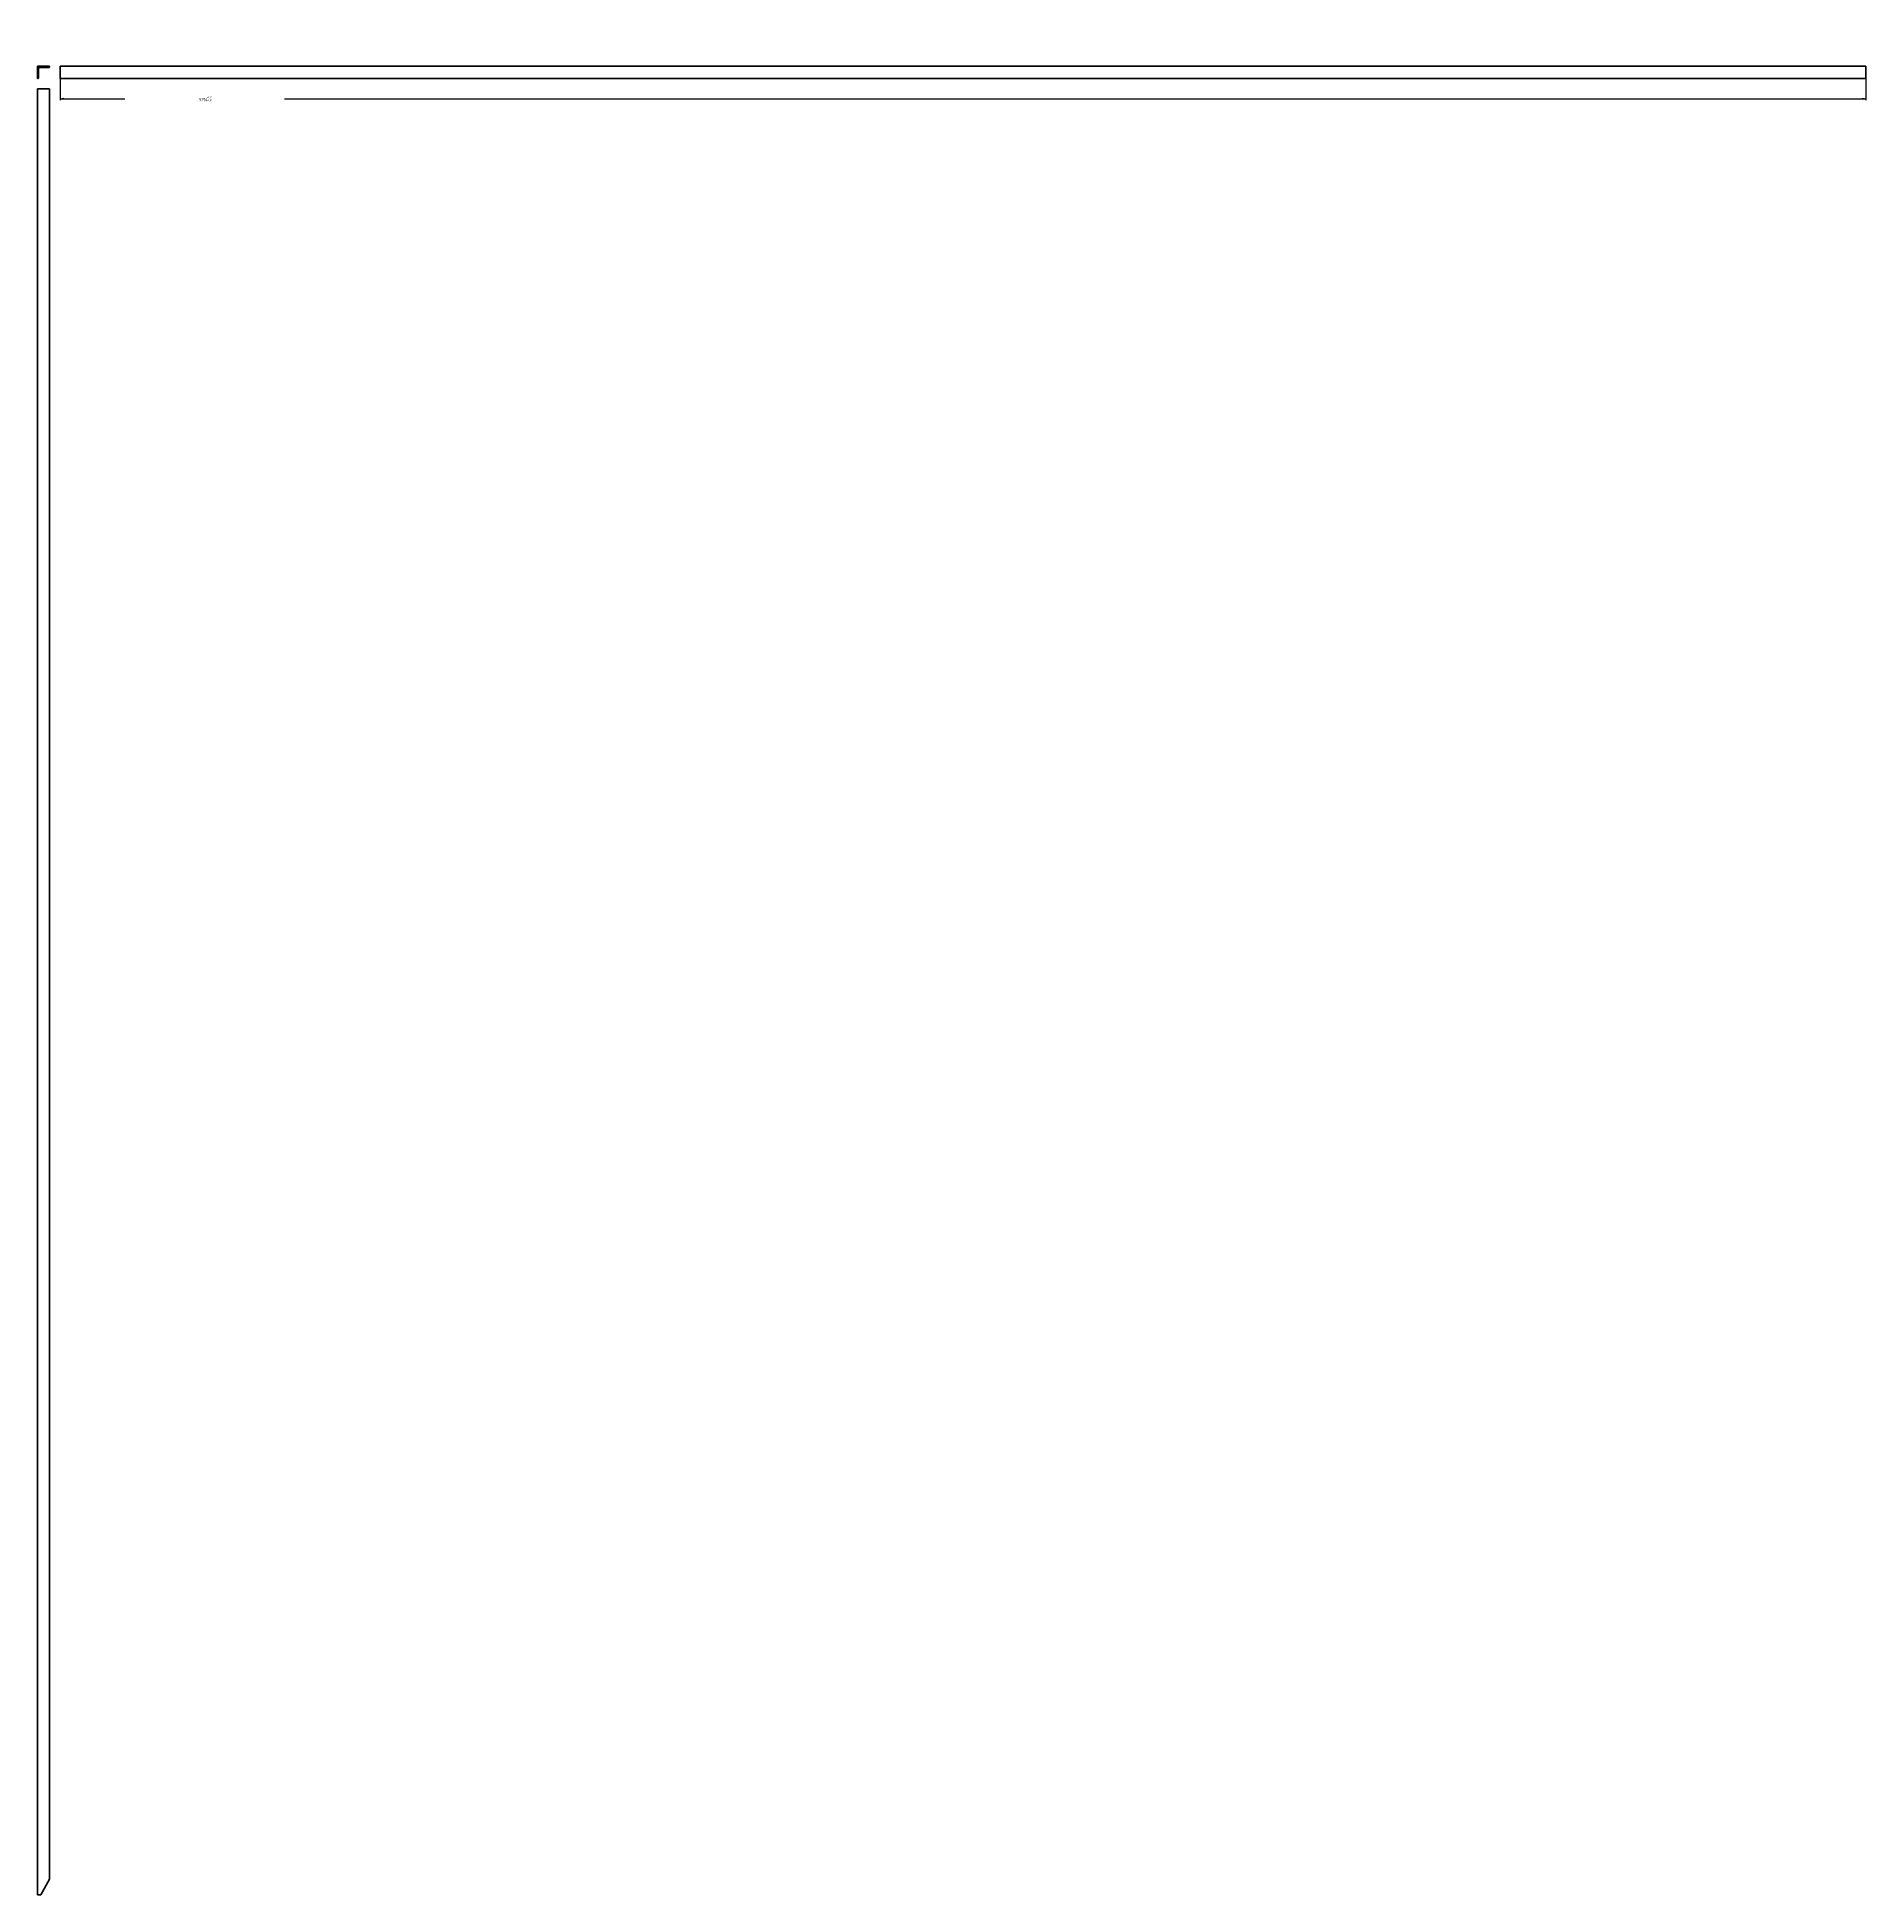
# Model space of a CAD drawing. Header units: millimetres. Extents: x -530 to 5503, y -3122 to 297.
# Drawn here: x -526 to 2114, y -3122 to -441 of the extents above; entities that cross this region are included whole.
import ezdxf

# ---------------------------------------------------------------- set-up
doc = ezdxf.new("R2010")
doc.units = ezdxf.units.MM
doc.linetypes.add('K5LT_BASIC', pattern=[0])
doc.linetypes.add('K5LT_THIN', pattern=[0])
doc.layers.add('Системный слой', color=7, linetype='Continuous')
doc.layers.add('Системный слой (1)', color=7, linetype='Continuous', true_color=0x909090)
doc.styles.add('KDIMTEXTSTYLE', font='GOST_AU.SHX', dxfattribs={"width": 0.96, "oblique": 15, "height": 5})
doc.dimstyles.new('KDIMSTYLE (0.50)', dxfattribs={"dimtxt": 5, "dimasz": 1, "dimexe": 2, "dimexo": 0, "dimgap": 1, "dimtad": 1, "dimlfac": 2, "dimtxsty": 'KDIMTEXTSTYLE', "dimsah": 1, "dimcen": 0, "dimdle": 1, "dimadec": 0, "dimazin": 0, "dimtfac": 0.667, "dimtmove": 0, "dimatfit": 3, "dimfxl": 1, "dimtvp": 1, "dimtolj": 1, "dimtzin": 0, "dimarcsym": 0})

# ---------------------------------------------------------------- blocks, each defined once
blk = doc.blocks.new('KDIMARROW_01')
at = {"layer": 'Системный слой'}
blk.add_hatch(color=0, dxfattribs=at).paths.add_polyline_path([(-5, -0.7), (0, 0), (-5, 0.7), (-4.5, 0)])
at = {"layer": 'Системный слой', "color": 0, "linetype": 'K5LT_THIN', "lineweight": 18}
for p, q in [((-4.5, 0), (-5, 0.7)), ((-5, 0.7), (0, 0)), ((0, 0), (-5, -0.7)), ((-5, -0.7), (-4.5, 0))]:
    blk.add_line(p, q, dxfattribs=at)
at = {"layer": 'Системный слой (1)', "color": 0, "linetype": 'K5LT_THIN', "lineweight": 18}
blk.add_line((0, 0), (-1, 0), dxfattribs=at)

msp = doc.modelspace()

# ---------------------------------------------------------------- linework, layer by layer
at = {"layer": 'Системный слой (1)', "color": 5, "linetype": 'K5LT_BASIC', "lineweight": 60, "true_color": 0x0000ff}
for p, q in [((-525.5184, -482.6751), (-525.5184, -500.1751)), ((-520.5184, -482.6751), (-525.5184, -482.6751)), ((-508.0184, -482.6751), (-520.5184, -482.6751)), ((-520.5184, -484.1751), (-520.5184, -482.6751)), ((-508.0184, -483.4251), (-508.0184, -482.6751)), ((-493.0184, -482.6751), (-493.0184, -500.1751)), ((2113.9816, -482.6751), (-493.0184, -482.6751)), ((2113.9816, -482.6751), (2113.9816, -500.1751)), ((-525.5184, -500.1751), (-524.7684, -500.1751)), ((-524.0184, -499.4251), (-524.0184, -485.6751)), ((-522.5184, -484.1751), (-520.5184, -484.1751)), ((-520.5184, -484.1751), (-508.7684, -484.1751)), ((2113.9816, -500.1751), (-493.0184, -500.1751)), ((-525.5184, -3122.1751), (-525.5184, -515.1751)), ((-508.0184, -515.1751), (-525.5184, -515.1751)), ((-508.0184, -3099.6751), (-508.0184, -515.1751)), ((-508.0184, -3099.6751), (-520.5184, -3122.1751)), ((-520.5184, -3122.1751), (-525.5184, -3122.1751))]:
    msp.add_line(p, q, dxfattribs=at)
for centre, radius, start, end in [((-524.7684, -499.4251), 0.75, 270, 0), ((-522.5184, -485.6751), 1.5, 90, 180), ((-508.7684, -483.4251), 0.75, 270, 0)]:
    msp.add_arc(centre, radius, start, end, dxfattribs=at)

# ---------------------------------------------------------------- dimensions: what is measured, and where the dimension line sits
at = {"layer": 'Системный слой (1)', "color": 7}
msp.add_linear_dim(base=(2113.9816, -529.5338), p1=(-493.0184, -500.1751), p2=(2113.9816, -500.1751), location=(-284.0184, -529.5338), dimstyle='KDIMSTYLE (0.50)', override={"dimexo": 0, "dimpost": '\\H5.0;\\W0.965;\\Q15;<>\\H0.65x;\\S4,9^4,9;\\H1.5x;', "dimblk1": 'KDIMARROW_01', "dimblk2": 'KDIMARROW_01', "dimse1": 0, "dimse2": 0, "dimclrt": 7, "dimtolj": 1}, dxfattribs=at).render()

doc.saveas('drawing.dxf')
